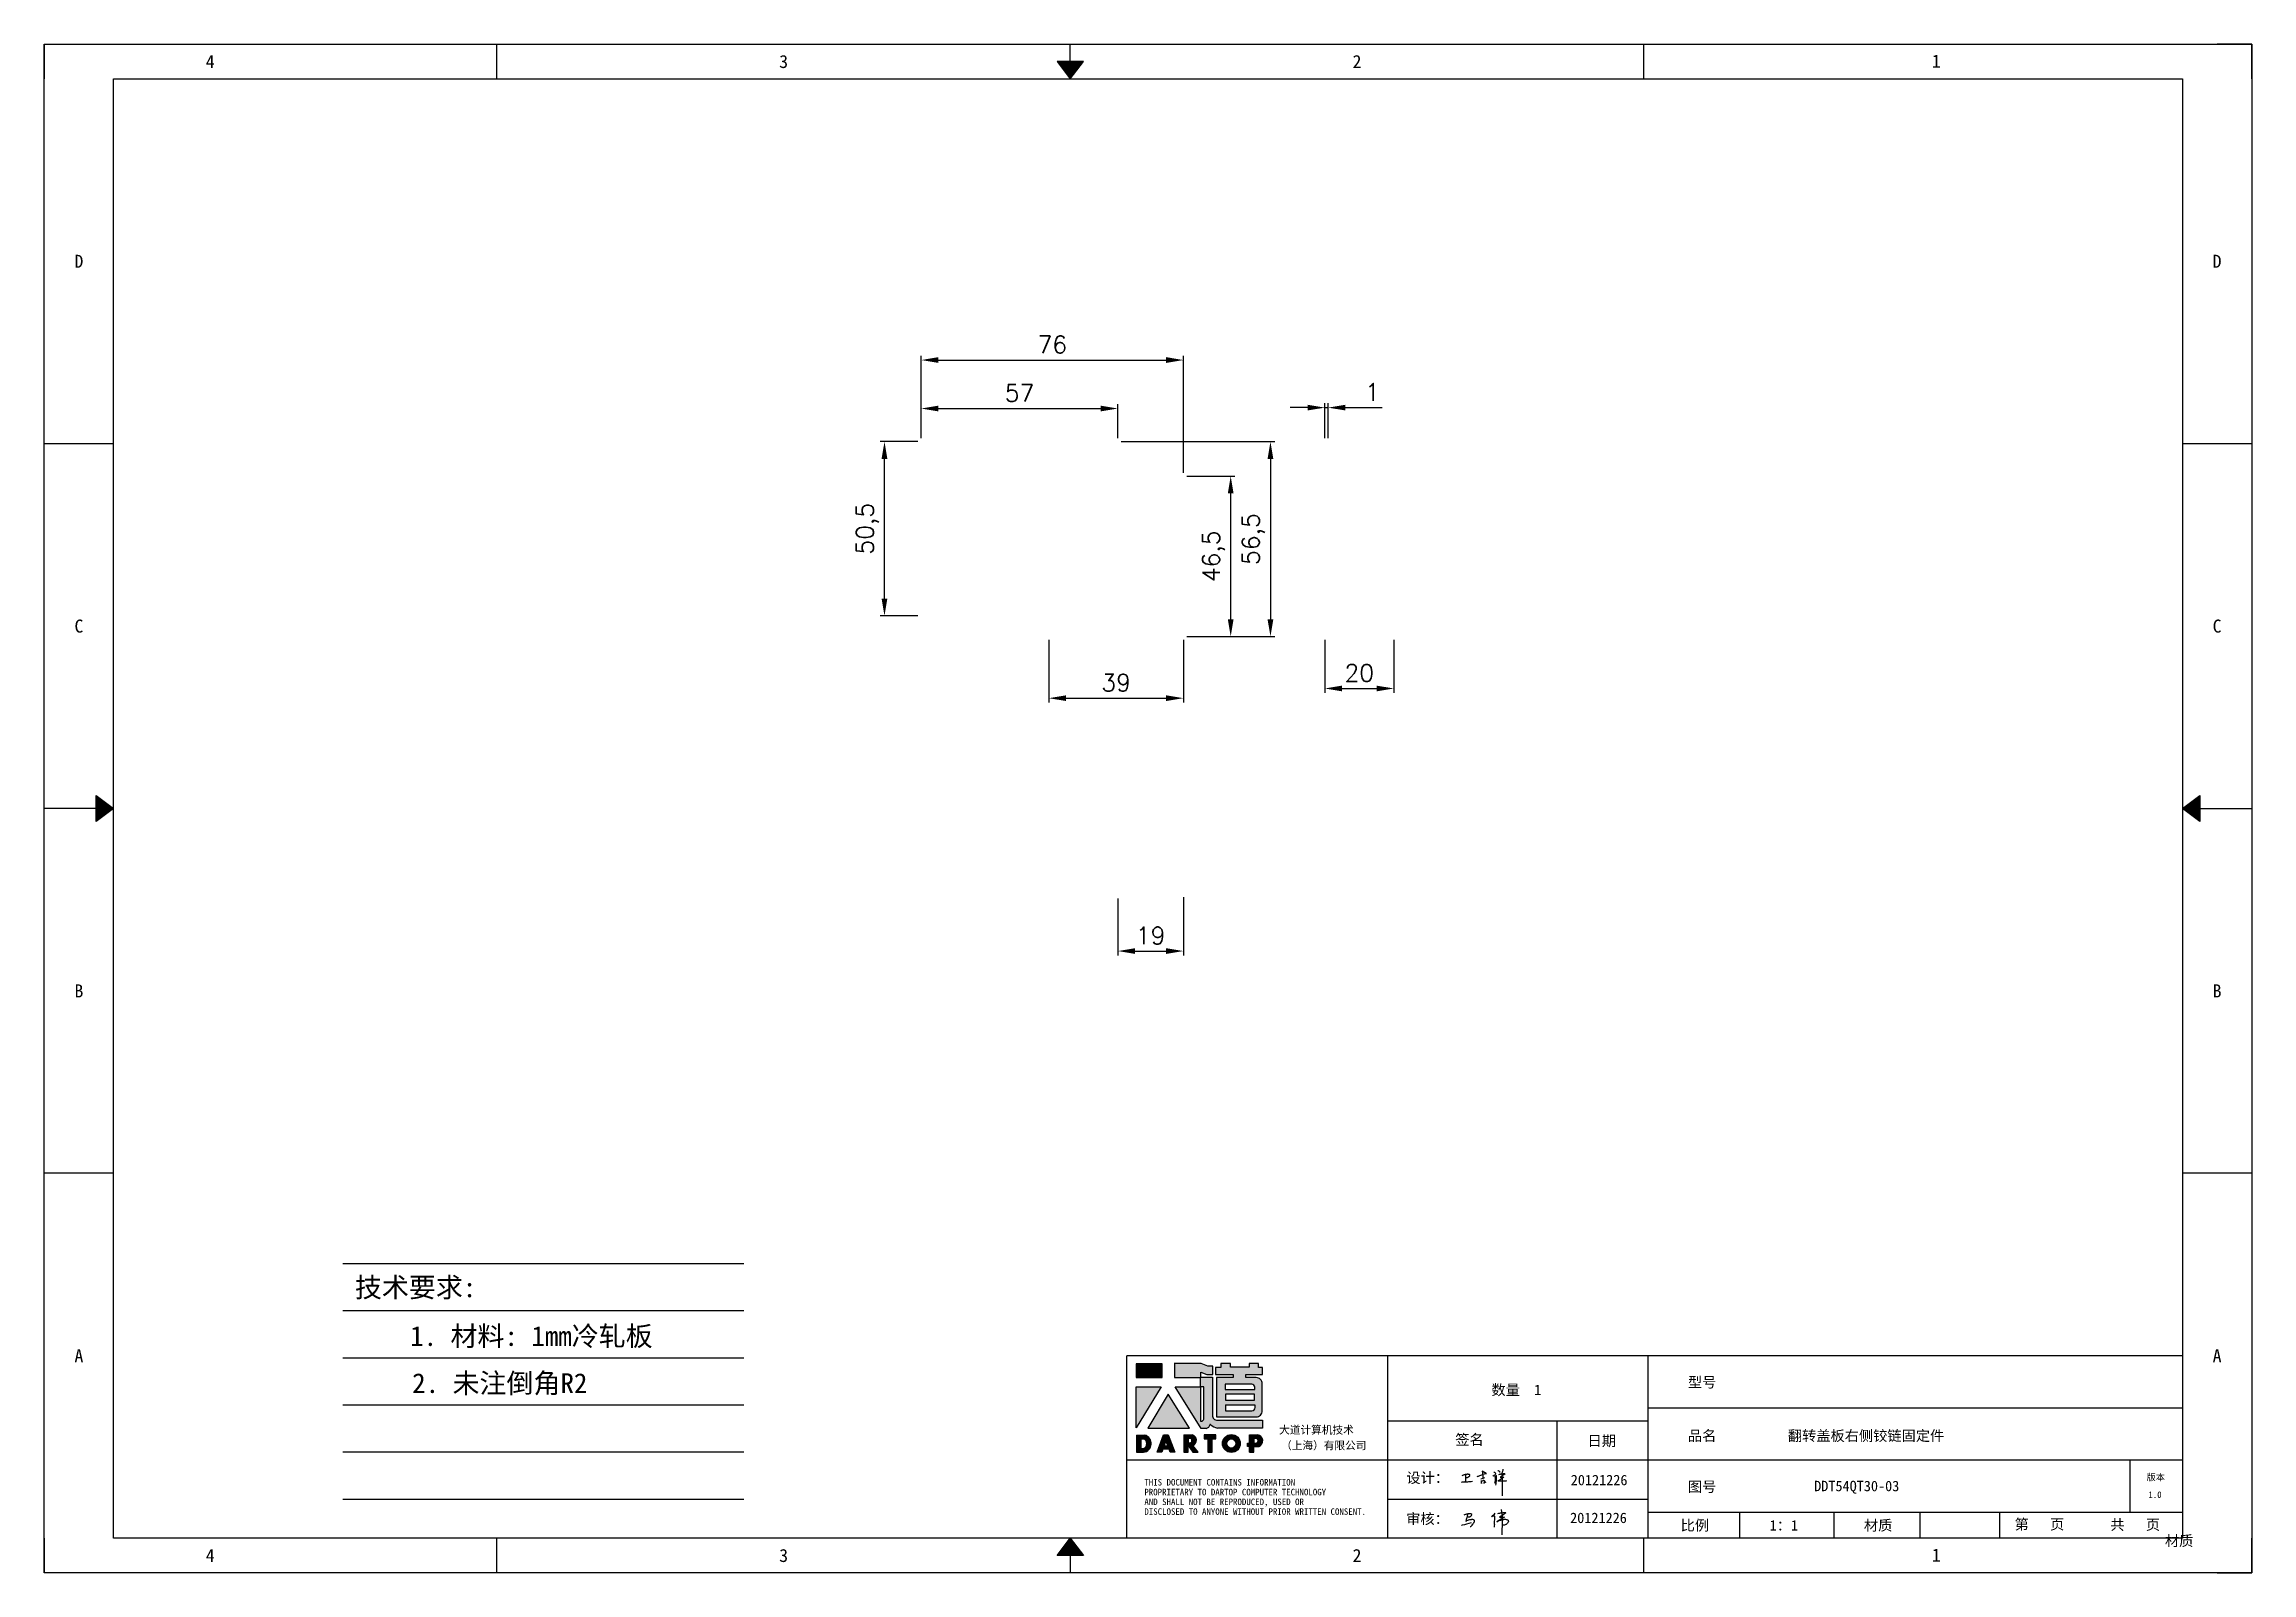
# Model space of a CAD drawing. Header units: millimetres. Extents: x 120943 to 145233, y 4425 to 40233.
# Drawn here: x 130060 to 130700, y 19346 to 19789 of the extents above; entities that cross this region are included whole.
import ezdxf
from ezdxf.enums import TextEntityAlignment as Align

# ---------------------------------------------------------------- set-up
doc = ezdxf.new("R2010")
doc.units = ezdxf.units.MM
doc.linetypes.add('DOT', pattern=[0.25, 0, -0.25])
doc.layers.add('4', color=7, linetype='Continuous')
doc.layers.add('print', color=30, linetype='Continuous')
doc.layers.add('dim', color=2, linetype='Continuous', lineweight=9)
doc.styles.add('Dartop', font='SIMFANG.TTF')
doc.styles.add('HZ', font='SimSun.ttf')
doc.styles.add('hzHT', font='SIMHEI.TTF')
doc.styles.get("Standard").update_dxf_attribs({"font": 'txt', "bigfont": 'gbcbig.shx'})
doc.dimstyles.new('small', dxfattribs={"dimtxt": 5, "dimasz": 5, "dimexe": 1.25, "dimexo": 1, "dimgap": 2, "dimtad": 1, "dimtxsty": 'Standard', "dimcen": 2.5, "dimadec": 0, "dimazin": 0, "dimtfac": 1, "dimtmove": 0, "dimatfit": 3, "dimfxl": 1, "dimarcsym": 0})

msp = doc.modelspace()

# ---------------------------------------------------------------- texts
at = {"color": 0}
for s, height, style, p in [('4', 3.777, 'Dartop', (130108.337, 19783.756)), ('3', 3.777, 'Dartop', (130274.526, 19783.756)), ('2', 3.777, 'Dartop', (130440.714, 19783.756)), ('1', 3.777, 'Dartop', (130608.624, 19783.876)), ('D', 3.777, 'Dartop', (130070.275, 19725.842)), ('D', 3.777, 'Dartop', (130689.996, 19725.842)), ('C', 3.777, 'Dartop', (130070.275, 19620.086)), ('C', 3.777, 'Dartop', (130689.996, 19620.086)), ('B', 3.777, 'Dartop', (130070.275, 19514.33)), ('B', 3.777, 'Dartop', (130689.996, 19514.33)), ('A', 3.777, 'Dartop', (130070.275, 19408.573)), ('A', 3.777, 'Dartop', (130689.996, 19408.573)), ('型号', 3.0216, 'hzHT', (130540.744, 19400.888)), ('数量  1', 3.0216, 'hzHT', (130486.891, 19398.669)), ('签名', 3.0216, 'hzHT', (130473.318, 19384.269)), ('日期', 3.0216, 'hzHT', (130511.658, 19383.897)), ('品名', 3.0216, 'hzHT', (130540.744, 19385.376)), ('翻转盖板右侧铰链固定件', 3.0216, 'hzHT', (130588.251, 19385.376)), ('20121226', 3.0216, 'hzHT', (130510.883, 19372.537)), ('图号', 3.0216, 'hzHT', (130540.744, 19370.607)), ('DDT54QT30-03', 3.0216, 'hzHT', (130585.552, 19370.804)), ('版本', 1.8885, 'hzHT', (130672.225, 19373.344)), ('1.0', 1.8885, 'Dartop', (130671.998, 19368.297)), ('20121226', 3.0216, 'hzHT', (130510.703, 19361.573)), ('比例', 3.0216, 'hzHT', (130538.637, 19359.394)), ('1：1', 3.0216, 'hzHT', (130564.436, 19359.394)), ('材质', 3.0216, 'hzHT', (130591.762, 19359.394)), ('第   页', 3.0216, 'hzHT', (130638.504, 19359.707)), ('共   页', 3.0216, 'hzHT', (130666.26, 19359.597)), ('材质', 3.0216, 'hzHT', (130679.002, 19354.918)), ('4', 3.777, 'Dartop', (130108.337, 19350.659)), ('3', 3.777, 'Dartop', (130274.526, 19350.659)), ('2', 3.777, 'Dartop', (130440.714, 19350.659)), ('1', 3.777, 'Dartop', (130608.624, 19350.779))]:
    msp.add_text(s, height=height, dxfattribs=dict(at, style=style)).set_placement(p, align=Align.MIDDLE_CENTER)
at = {"style": 'HZ'}
for s, p in [('技术要求:', (130167.86, 19428.393)), ('     1. 材料: 1mm冷轧板  ', (130195.576, 19414.272)), ('2. 未注倒角R2       ', (130205.906, 19400.622))]:
    msp.add_text(s, height=5.733, dxfattribs=at).set_placement(p, align=Align.MIDDLE_CENTER)
at = {"color": 0, "style": 'hzHT'}
for s, height, p in [('设计：', 3.0216, (130455.013, 19371.68)), ('THIS DOCUMENT CONTAINS INFORMATION', 1.8885, (130379.085, 19370.936)), ('PROPRIETARY TO DARTOP COMPUTER TECHNOLOGY', 1.8885, (130379.085, 19368.103)), ('AND SHALL NOT BE REPRODUCED, USED OR', 1.8885, (130379.085, 19365.27)), ('DISCLOSED TO ANYONE WITHOUT PRIOR WRITTEN CONSENT.', 1.8885, (130379.085, 19362.438)), ('审核：', 3.0216, (130454.968, 19359.781))]:
    msp.add_text(s, height=height, dxfattribs=at).set_placement(p)
at = {"layer": '4', "color": 0, "style": 'hzHT'}
for s, p in [('大道计算机技术', (130418.145, 19385.936)), ('（上海）有限公司', (130418.715, 19381.419))]:
    msp.add_text(s, height=2.2662, dxfattribs=at).set_placement(p)

# ---------------------------------------------------------------- blocks, each defined once
blk = doc.blocks.new('*D1652')
at = {"layer": 'Defpoints', "color": 0}
for p in [(130431.37, 19617.06, -744.27), (130451.37, 19617.06, -769.27), (130451.37, 19602)]:
    blk.add_point(p, dxfattribs=at)
at = {"layer": 'dim', "color": 0, "lineweight": -2}
for p, q in [((130431.37, 19616.06), (130431.37, 19600.75)), ((130451.37, 19616.06), (130451.37, 19600.75)), ((130436.37, 19602), (130446.37, 19602))]:
    blk.add_line(p, q, dxfattribs=at)
at = {"layer": 'dim', "color": 0}
for points in [[(130436.37, 19602.83), (130436.37, 19601.17), (130431.37, 19602)], [(130446.37, 19602.83), (130446.37, 19601.17), (130451.37, 19602)]]:
    blk.add_solid(points, dxfattribs=at)
at = {"layer": 'dim', "color": 0, "insert": (130441.37, 19606.5), "char_height": 5, "attachment_point": 5}
blk.add_mtext('20', dxfattribs=at)
blk = doc.blocks.new('*D1667')
at = {"layer": 'Defpoints', "color": 0}
for p in [(130371.4, 19542.13, 50.32), (130390.4, 19542.52, 8.82), (130390.4, 19525.88)]:
    blk.add_point(p, dxfattribs=at)
at = {"layer": 'dim', "color": 0, "lineweight": -2}
for p, q in [((130390.4, 19541.52), (130390.4, 19524.63)), ((130371.4, 19541.13), (130371.4, 19524.63)), ((130376.4, 19525.88), (130385.4, 19525.88))]:
    blk.add_line(p, q, dxfattribs=at)
at = {"layer": 'dim', "color": 0}
for points in [[(130376.4, 19526.71), (130376.4, 19525.05), (130371.4, 19525.88)], [(130385.4, 19526.71), (130385.4, 19525.05), (130390.4, 19525.88)]]:
    blk.add_solid(points, dxfattribs=at)
at = {"layer": 'dim', "color": 0, "insert": (130380.9, 19530.38), "char_height": 5, "attachment_point": 5}
blk.add_mtext('19', dxfattribs=at)
blk = doc.blocks.new('*D1654')
at = {"layer": 'Defpoints', "color": 0}
for p in [(130390.4, 19697.21), (130314.4, 19673.56, -11.3), (130390.4, 19663.56, 7.7)]:
    blk.add_point(p, dxfattribs=at)
at = {"layer": 'dim', "color": 0, "lineweight": -2}
for p, q in [((130314.4, 19674.56), (130314.4, 19698.46)), ((130319.4, 19697.21), (130385.4, 19697.21)), ((130390.4, 19664.56), (130390.4, 19698.46))]:
    blk.add_line(p, q, dxfattribs=at)
at = {"layer": 'dim', "color": 0}
for points in [[(130319.4, 19698.05), (130319.4, 19696.38), (130314.4, 19697.21)], [(130385.4, 19698.05), (130385.4, 19696.38), (130390.4, 19697.21)]]:
    blk.add_solid(points, dxfattribs=at)
at = {"layer": 'dim', "color": 0, "insert": (130352.4, 19701.71), "char_height": 5, "attachment_point": 5}
blk.add_mtext('76', dxfattribs=at)
blk = doc.blocks.new('*D1668')
at = {"layer": 'Defpoints', "color": 0}
for p in [(130371.4, 19683.16), (130314.4, 19674.18), (130371.4, 19673.56, -11.3)]:
    blk.add_point(p, dxfattribs=at)
at = {"layer": 'dim', "color": 0, "lineweight": -2}
for p, q in [((130314.4, 19675.18), (130314.4, 19684.41)), ((130319.4, 19683.16), (130366.4, 19683.16)), ((130371.4, 19674.56), (130371.4, 19684.41))]:
    blk.add_line(p, q, dxfattribs=at)
at = {"layer": 'dim', "color": 0}
for points in [[(130319.4, 19683.99), (130319.4, 19682.32), (130314.4, 19683.16)], [(130366.4, 19683.99), (130366.4, 19682.32), (130371.4, 19683.16)]]:
    blk.add_solid(points, dxfattribs=at)
at = {"layer": 'dim', "color": 0, "insert": (130342.9, 19687.66), "char_height": 5, "attachment_point": 5}
blk.add_mtext('57', dxfattribs=at)
blk = doc.blocks.new('*D1655')
at = {"layer": 'Defpoints', "color": 0}
for p in [(130351.4, 19617.06, -11.3), (130390.4, 19617.06, 7.7), (130390.4, 19599.19)]:
    blk.add_point(p, dxfattribs=at)
at = {"layer": 'dim', "color": 0, "lineweight": -2}
for p, q in [((130351.4, 19616.06), (130351.4, 19597.94)), ((130390.4, 19616.06), (130390.4, 19597.94)), ((130356.4, 19599.19), (130385.4, 19599.19))]:
    blk.add_line(p, q, dxfattribs=at)
at = {"layer": 'dim', "color": 0}
for points in [[(130356.4, 19600.02), (130356.4, 19598.36), (130351.4, 19599.19)], [(130385.4, 19600.02), (130385.4, 19598.36), (130390.4, 19599.19)]]:
    blk.add_solid(points, dxfattribs=at)
at = {"layer": 'dim', "color": 0, "insert": (130370.9, 19603.69), "char_height": 5, "attachment_point": 5}
blk.add_mtext('39', dxfattribs=at)
blk = doc.blocks.new('*D1656')
at = {"layer": 'Defpoints', "color": 0}
for p in [(130371.4, 19673.56, -11.3), (130390.4, 19617.06, 7.7), (130415.63, 19617.06)]:
    blk.add_point(p, dxfattribs=at)
at = {"layer": 'dim', "color": 0, "lineweight": -2}
for p, q in [((130372.4, 19673.56), (130416.88, 19673.56)), ((130415.63, 19668.56), (130415.63, 19622.06)), ((130391.4, 19617.06), (130416.88, 19617.06))]:
    blk.add_line(p, q, dxfattribs=at)
at = {"layer": 'dim', "color": 0}
for points in [[(130414.79, 19668.56), (130416.46, 19668.56), (130415.63, 19673.56)], [(130414.79, 19622.06), (130416.46, 19622.06), (130415.63, 19617.06)]]:
    blk.add_solid(points, dxfattribs=at)
at = {"layer": 'dim', "color": 0, "insert": (130410.71, 19645.31), "char_height": 5, "attachment_point": 5, "rotation": 90}
blk.add_mtext('56,5', dxfattribs=at)
blk = doc.blocks.new('*D1657')
at = {"layer": 'Defpoints', "color": 0}
for p in [(130390.4, 19663.56, 7.7), (130404.1, 19663.56), (130390.4, 19617.06, 7.7)]:
    blk.add_point(p, dxfattribs=at)
at = {"layer": 'dim', "color": 0, "lineweight": -2}
for p, q in [((130391.4, 19663.56), (130405.35, 19663.56)), ((130404.1, 19622.06), (130404.1, 19658.56)), ((130391.4, 19617.06), (130405.35, 19617.06))]:
    blk.add_line(p, q, dxfattribs=at)
at = {"layer": 'dim', "color": 0}
for points in [[(130403.27, 19658.56), (130404.93, 19658.56), (130404.1, 19663.56)], [(130403.27, 19622.06), (130404.93, 19622.06), (130404.1, 19617.06)]]:
    blk.add_solid(points, dxfattribs=at)
at = {"layer": 'dim', "color": 0, "insert": (130399.18, 19640.31), "char_height": 5, "attachment_point": 5, "rotation": 90}
blk.add_mtext('46,5', dxfattribs=at)
blk = doc.blocks.new('*D1658')
at = {"layer": 'Defpoints', "color": 0}
for p in [(130303.76, 19673.56), (130314.4, 19673.56, -11.3), (130314.4, 19623.06, -11.3)]:
    blk.add_point(p, dxfattribs=at)
at = {"layer": 'dim', "color": 0, "lineweight": -2}
for p, q in [((130313.4, 19673.56), (130302.51, 19673.56)), ((130303.76, 19628.06), (130303.76, 19668.56)), ((130313.4, 19623.06), (130302.51, 19623.06))]:
    blk.add_line(p, q, dxfattribs=at)
at = {"layer": 'dim', "color": 0}
for points in [[(130302.92, 19668.56), (130304.59, 19668.56), (130303.76, 19673.56)], [(130302.92, 19628.06), (130304.59, 19628.06), (130303.76, 19623.06)]]:
    blk.add_solid(points, dxfattribs=at)
at = {"layer": 'dim', "color": 0, "insert": (130298.84, 19648.31), "char_height": 5, "attachment_point": 5, "rotation": 90}
blk.add_mtext('50,5', dxfattribs=at)
blk = doc.blocks.new('*D1662')
at = {"layer": 'Defpoints', "color": 0}
for p in [(130432.37, 19683.42), (130431.37, 19673.56, -707.27), (130432.37, 19673.56, -707.27)]:
    blk.add_point(p, dxfattribs=at)
at = {"layer": 'dim', "color": 0, "lineweight": -2}
for p, q in [((130426.37, 19683.42), (130421.37, 19683.42)), ((130431.37, 19674.56), (130431.37, 19684.67)), ((130431.37, 19683.42), (130432.37, 19683.42)), ((130432.37, 19674.56), (130432.37, 19684.67)), ((130437.37, 19683.42), (130448.04, 19683.42))]:
    blk.add_line(p, q, dxfattribs=at)
at = {"layer": 'dim', "color": 0}
for points in [[(130426.37, 19684.25), (130426.37, 19682.59), (130431.37, 19683.42)], [(130437.37, 19684.25), (130437.37, 19682.59), (130432.37, 19683.42)]]:
    blk.add_solid(points, dxfattribs=at)
at = {"layer": 'dim', "color": 0, "insert": (130445.21, 19687.92), "char_height": 5, "attachment_point": 5}
blk.add_mtext('1', dxfattribs=at)
blk = doc.blocks.new('*U439')
at = {"color": 254, "linetype": 'Continuous', "extrusion": (0, 0, -1)}
for points in [[(-17, 0.333), (-16.812, 0.25), (-17, 0.5)], [(-17, 0.333), (-17.188, 0.25), (-16.812, 0.25)], [(-17, 0.333), (-17, 0.5), (-17.188, 0.25)]]:
    blk.add_solid(points, dxfattribs=at)
blk = doc.blocks.new('*U438')
at = {"color": 254, "linetype": 'Continuous', "extrusion": (0, 0, -1)}
for points in [[(-33.167, 11), (-33, 11), (-33.25, 11.188)], [(-33.167, 11), (-33.25, 11.188), (-33.25, 10.812)], [(-33.167, 11), (-33.25, 10.812), (-33, 11)]]:
    blk.add_solid(points, dxfattribs=at)
blk = doc.blocks.new('*U440')
at = {"color": 254, "linetype": 'Continuous'}
for points in [[(17, 21.667), (17.188, 21.75), (16.812, 21.75)], [(17, 21.667), (16.812, 21.75), (17, 21.5)], [(17, 21.667), (17, 21.5), (17.188, 21.75)]]:
    blk.add_solid(points, dxfattribs=at)
blk = doc.blocks.new('*U437')
at = {"color": 254, "linetype": 'Continuous', "extrusion": (0, 0, -1)}
for points in [[(-0.833, 11), (-0.75, 10.812), (-0.75, 11.188)], [(-0.833, 11), (-0.75, 11.188), (-1, 11)], [(-0.833, 11), (-1, 11), (-0.75, 10.812)]]:
    blk.add_solid(points, dxfattribs=at)
blk = doc.blocks.new('dadao')
for p, q in [((48, 19.2), (44.9, 10.4)), ((44.9, 10.4), (51.2, 10.4)), ((51.2, 10.4), (48, 19.2))]:
    blk.add_line(p, q)
for points in [[(41.8, 121.6), (41.8, 143.7), (-0.4, 143.7), (-0.4, 121.6), (41.8, 121.6)], [(104.8, 122), (104.8, 130.3), (114.1, 126.3), (124.2, 126.3), (124.2, 139.6), (115.9, 139.6), (105.1, 143.9), (61.5, 143.9)], [(61.7, 144), (61.7, 121.3), (103.9, 121.3)], [(113.4, 38.7), (105.1, 38.7), (63, 106.5), (103.9, 106.5), (103.9, 120.9), (103.9, 121.3)], [(109.7, 53.6), (109.7, 106.2), (104.3, 106.2), (104.3, 50.4), (106.6, 50.4)], [(144.6, 94.4), (144.6, 84.8), (192, 84.8), (192, 94.1), (144.9, 94.1)], [(120.2, 45), (119.5, 45), (119.5, 44.6)], [(0, 28), (0, 0), (11.8, 0)], [(0.1, 28), (14, 28)], [(7.1, 21.8), (7.1, 6.1), (12, 6.1)], [(7.1, 21.8), (11.4, 21.8)], [(76.8, 28.2), (76.8, 0), (84.1, 0), (84.1, 11.1), (91.6, -0.1), (100.3, -0.1), (91.7, 11.1)], [(76.8, 28.2), (90.6, 28.2)], [(84, 22.7), (84, 15.3), (87.2, 15.3)], [(84, 22.7), (87.3, 22.7)], [(183.7, 0), (183.7, 9.6), (180.6, 9.6), (180.6, 14.9), (183.8, 14.9), (183.8, 28.1), (196.1, 28.1), (196.5, 28.1)], [(183.7, 0), (190.9, 0), (190.9, 9.6), (198.8, 9.6)], [(194.9, 22.3), (190.8, 22.3), (190.8, 15), (194.4, 15)]]:
    blk.add_lwpolyline(points)
blk.add_lwpolyline([(137.1, 144.2), (137.1, 137.9), (128.3, 137.9), (128.3, 126.5), (157.3, 126.5), (157.3, 121.5), (130.3, 121.5), (130.3, 57.5), (194.4, 57.5, 0.414214), (204.4, 67.5), (204.4, 111.3, 0.414214), (194.4, 121.3), (177.5, 121.3), (177.5, 126.3), (204.7, 126.3), (204.7, 137.7), (198.2, 137.7), (198.2, 143.9), (183.3, 143.9), (183.3, 138), (153, 138), (153, 144.2), (137.1, 144.2)], format="xyb", close=True)
for points in [[(104.8, 122), (123.4, 122), (123.4, 60, 0.414214), (131.4, 52), (204.8, 52), (204.8, 39.1), (131.7, 39.1)], [(144.3, 110.8), (144.3, 101.8), (192.3, 101.8), (192.3, 105.5, 0.414214), (187.3, 110.5), (144.3, 110.5)], [(144.6, 77), (144.6, 67.5), (187.6, 67.5, 0.414214), (192.6, 72.5), (192.6, 76.4), (144.6, 76.4)]]:
    blk.add_lwpolyline(points, format="xyb")
for points in [[(-0.3, 106.2), (40.4, 106.2), (-0.3, 39.7), (-0.3, 106.2)], [(51.7, 94.1), (18.4, 39.3), (86.2, 39.3)], [(43.8, 28.2), (51.8, 28.2), (62.6, -0.1), (55, -0.1), (53.2, 5), (42.9, 5), (41.1, 0), (33.6, 0)], [(110, 28.1), (110, 21.9), (116, 21.9), (116, -0.1), (123.2, -0.1), (123.2, 22), (129.2, 22), (129.2, 28.1), (110, 28.1)]]:
    blk.add_lwpolyline(points, close=True)
for radius in [14.5, 7.44]:
    blk.add_circle((154.2, 14.2), radius)
for centre, radius, start, end in [((99.2, 60.7), 12.6, 305.6399, 325.969), ((111.6, 46.7), 8.19, 282.9811, 347.6627), ((136, 61.7), 22.9, 226.7358, 259.3209), ((8.5, 13.9), 8.49, 294.2143, 69.7177), ((9.6, 14.2), 14.4, 278.6604, 72.3203), ((86.4, 19), 3.8, 282.527, 76.7196), ((88.6, 19.4), 8.95, 290.6073, 77.2124), ((193.7, 18.7), 3.8, 280.9891, 72.5513), ((195.7, 18.6), 9.51, 288.8959, 85.2442)]:
    blk.add_arc(centre, radius, start, end)
blk = doc.blocks.new('h')
for p, q in [((20768.1, -2360.9), (20773, -2359.1)), ((20769.5, -2366.9), (20769.8, -2370.6)), ((20769.8, -2370.6), (20770.9, -2378)), ((20770.9, -2378), (20771.5, -2370.6)), ((20772.4, -2369.3), (20774.9, -2367.8)), ((20773, -2359.1), (20784.1, -2355.2)), ((20773.3, -2331.8), (20775.3, -2338.7)), ((20789.1, -2340.9), (20773.5, -2331.9)), ((20775.3, -2338.7), (20775.6, -2351.2)), ((20775.6, -2351.2), (20775.5, -2357.3)), ((20782.2, -2369.2), (20780, -2377.1)), ((20780, -2377.1), (20788.3, -2371.3)), ((20780.1, -2366.4), (20780.8, -2366.4)), ((20781.9, -2367.4), (20782.2, -2369.2)), ((20845.7, -2343.5), (20848.4, -2353)), ((20848.9, -2370.3), (20847.9, -2424)), ((20848.4, -2353), (20848.9, -2370.3))]:
    blk.add_line(p, q)
for points in [[(20696.6, -2372.4, 0.002073), (20710.6, -2371.9, 0.016137), (20719.6, -2371.3, 0.008314), (20736.9, -2369.3)], [(20699.1, -2348.2, -0.029745), (20704.6, -2345.4, -0.046842), (20708.4, -2344.2, -0.00919), (20714.3, -2343, -0.018517), (20717.2, -2342.5, -0.037841), (20720.3, -2342.4, -0.039541), (20723.2, -2342.8, -0.149785), (20726, -2344.3, -0.204935), (20726.9, -2346.6, -0.074872), (20726.5, -2348.3, -0.061615), (20725.6, -2350.3, -0.034204), (20723.8, -2352.6, -0.045776), (20722.3, -2354.1, -0.054985), (20720.4, -2355.3, -0.036348), (20717.3, -2356.5, -0.067752), (20715.7, -2356.8, -0.043553), (20713.2, -2356.7)], [(20755, -2351.9, -0.024077), (20759.9, -2350.1, -0.013147), (20768.7, -2346.5, -0.00522), (20775.4, -2344.1, -0.018517), (20777.3, -2343.4, -0.008274), (20786.3, -2341, -0.039541), (20788.3, -2340.8, -0.079216), (20789.4, -2341, -0.204935)], [(20813.5, -2350.1, 0.007348), (20815.9, -2348.7, 0.008421), (20818, -2347.3, 0.009459), (20819.7, -2346.2, -0.016325), (20820.7, -2345.5, -0.173771), (20821.8, -2345.3, -0.085159), (20823.9, -2346, -0.125883), (20826, -2347.9, -0.160659), (20826.6, -2350.1, -0.010447), (20826.5, -2352.3, -0.008247), (20826.2, -2355.1, -0.002698), (20825.3, -2374, 0.001562), (20823.9, -2383.7, 0.016137)], [(20816.8, -2335, -0.053561), (20819.6, -2336.1, -0.075272), (20821.3, -2337.3, -0.005295), (20822.5, -2338.5, -0.009337), (20823.1, -2339.1, -0.026146), (20823.7, -2339.8, -0.016644), (20824.5, -2340.9)], [(20832.1, -2329.2, -0.053561), (20834.9, -2330.3, -0.075272), (20836.7, -2331.5, -0.005295), (20837.8, -2332.6, -0.009337), (20838.5, -2333.3, -0.026146), (20839, -2334, -0.016644), (20839.8, -2335.1)], [(20836, -2343.7, -0.02797), (20842.1, -2342.6, -0.048868), (20845.6, -2342.2, -0.00919), (20851.1, -2341.4, -0.018517), (20853.9, -2341.1, -0.037841), (20856.7, -2341.2, -0.039541), (20859.4, -2341.6, -0.018282), (20840.6, -2354.7, -0.000937)], [(20847.6, -2340.2, 0.021784), (20849.6, -2335.9, 0.028296), (20850.8, -2332.4, 0.008136), (20851.9, -2328.2, 0.028913), (20852.2, -2327, 0.08193), (20852.1, -2325.9, 0.075058), (20851.7, -2324.7, 0.275043)]]:
    blk.add_lwpolyline(points, format="xyb")
for points in [[(20711.3, -2343.5), (20711.3, -2343.5), (20711.5, -2355.8), (20710.7, -2368), (20710.6, -2371.9)], [(20821.5, -2350.6), (20822.4, -2359.2), (20822.2, -2364.9), (20821.7, -2369), (20821.3, -2376.3), (20823.6, -2368.5), (20827.2, -2366.3), (20829.5, -2366.3)], [(20840.6, -2354.7), (20850, -2354.7), (20855, -2354.3), (20845.9, -2361.1), (20840.5, -2364), (20833, -2367.5), (20863.2, -2367.4), (20865.9, -2367.3)]]:
    blk.add_lwpolyline(points)
for centre, radius, start, end in [((20773.7, -2371.2), 2.3, 121.9907, 163.60158), ((20787.5, -2406), 40.3, 100.61827, 108.24823), ((20780.8, -2367.6), 1.15, 9.4675, 90)]:
    blk.add_arc(centre, radius, start, end)

# ---------------------------------------------------------------- dimensions: what is measured, and where the dimension line sits
at = {"layer": 'dim'}
for base, p1, p2, angle, picture, middle in [((130390.403, 19697.214, -6.695), (130314.403, 19673.556, -18), (130390.403, 19663.556, 1), 180, '*D1654', (130352.403, 19701.714, -6.695)), ((130432.373, 19683.419, -6.695), (130431.373, 19673.556, -713.969), (130432.373, 19673.556, -713.969), 180, '*D1662', (130445.206, 19687.919, -6.695)), ((130303.758, 19673.556, -6.695), (130314.403, 19623.056, -18), (130314.403, 19673.556, -18), 270, '*D1658', (130298.842, 19648.306, -6.695)), ((130415.625, 19617.056, -6.695), (130371.403, 19673.556, -18), (130390.403, 19617.056, 1), 90, '*D1656', (130410.709, 19645.306, -6.695)), ((130404.102, 19663.556, -6.695), (130390.403, 19617.056, 1), (130390.403, 19663.556, 1), 90, '*D1657', (130399.185, 19640.306, -6.695))]:
    dim = msp.add_linear_dim(base=base, p1=p1, p2=p2, angle=angle, dimstyle='small', override={"dimpost": '\\X'}, dxfattribs=at)
    dim.commit()
    dim.dimension.update_dxf_attribs({"geometry": picture, "text_midpoint": middle})
for base, p1, p2, picture, middle in [((130371.403, 19683.157, -6.695), (130314.403, 19674.181, -6.695), (130371.403, 19673.556, -18), '*D1668', (130342.903, 19687.657, -6.695)), ((130390.403, 19599.191, -6.695), (130351.403, 19617.056, -18), (130390.403, 19617.056, 1), '*D1655', (130370.903, 19603.691, -6.695)), ((130451.373, 19602, -6.695), (130431.373, 19617.056, -750.969), (130451.373, 19617.056, -775.969), '*D1652', (130441.373, 19606.5, -6.695)), ((130390.403, 19525.88, -6.695), (130371.403, 19542.126, 43.621), (130390.403, 19542.522, 2.121), '*D1667', (130380.903, 19530.38, -6.695))]:
    dim = msp.add_linear_dim(base=base, p1=p1, p2=p2, dimstyle='small', override={"dimpost": '\\X'}, dxfattribs=at)
    dim.commit()
    dim.dimension.update_dxf_attribs({"geometry": picture, "text_midpoint": middle})

# ---------------------------------------------------------------- hatches: boundary and pattern name
for points in [[(130384.227, 19406.234), (130376.694, 19406.234), (130376.694, 19402.298), (130384.227, 19402.298)], [(130383.985, 19399.544), (130376.714, 19399.544), (130376.714, 19387.673)], [(130386, 19397.39), (130380.057, 19387.594), (130392.159, 19387.594)], [(130399.844, 19385.589), (130396.405, 19385.589), (130396.405, 19384.498), (130397.478, 19384.498), (130397.478, 19380.566), (130398.763, 19380.566), (130398.763, 19384.501), (130399.844, 19384.501)]]:
    msp.add_hatch(color=0).paths.add_polyline_path(points)
h = msp.add_hatch(color=0)
h.paths.add_polyline_path([(130395.486, 19403.842), (130397.148, 19403.124), (130398.946, 19403.124), (130398.946, 19405.503), (130397.463, 19405.503), (130395.531, 19406.266), (130387.787, 19406.266), (130387.787, 19402.243), (130395.321, 19402.243), (130395.321, 19402.161), (130395.321, 19399.589), (130388.015, 19399.589), (130395.53, 19387.495), (130397.018, 19387.495, 0.2793748), (130398.105, 19388.552), (130398.105, 19388.608), (130398.236, 19388.608, 0.1431454), (130400.285, 19387.565), (130413.343, 19387.565), (130413.343, 19389.859), (130400.229, 19389.859, -0.4142136), (130398.801, 19391.287), (130398.801, 19402.37), (130395.486, 19402.37)])
h.paths.add_polyline_path([(130395.397, 19399.538), (130396.355, 19399.538), (130396.355, 19390.151, -0.0889357), (130395.8, 19389.581), (130395.394, 19389.581)], flags=16)
h = msp.add_hatch(color=0)
h.paths.add_polyline_path([(130413.321, 19405.17), (130412.159, 19405.17), (130412.159, 19406.275), (130409.503, 19406.275), (130409.503, 19405.225), (130404.081, 19405.225), (130404.081, 19406.331), (130401.242, 19406.331), (130401.242, 19405.205), (130399.672, 19405.205), (130399.672, 19403.167), (130404.85, 19403.167), (130404.85, 19402.266), (130400.025, 19402.266), (130400.025, 19390.856), (130411.48, 19390.856, 0.4142136), (130413.265, 19392.642), (130413.265, 19400.455, 0.4142136), (130411.48, 19402.241), (130408.452, 19402.241), (130408.452, 19403.125), (130413.321, 19403.125)])
h.paths.add_polyline_path([(130410.215, 19400.307, -0.4142136), (130411.107, 19399.414), (130411.107, 19398.759), (130402.532, 19398.759), (130402.532, 19400.307)], flags=16)
h.paths.add_polyline_path([(130411.052, 19397.378), (130411.052, 19395.72), (130402.587, 19395.72), (130402.587, 19397.378)], flags=16)
h.paths.add_polyline_path([(130411.163, 19394.227), (130411.163, 19393.517, -0.4142136), (130410.27, 19392.625), (130402.587, 19392.625), (130402.587, 19394.227)], flags=16)
h = msp.add_hatch(color=0)
h.paths.add_polyline_path([(130379.262, 19385.571), (130376.767, 19385.571), (130376.767, 19380.581), (130378.868, 19380.581, 0.7930159)])
h.paths.add_polyline_path([(130378.905, 19381.674), (130378.033, 19381.674), (130378.033, 19384.479), (130378.809, 19384.479, -0.6713609)], flags=16)
h = msp.add_hatch(color=0)
h.paths.add_polyline_path([(130386.019, 19385.613), (130384.596, 19385.613), (130382.765, 19380.575), (130384.113, 19380.575), (130384.431, 19381.468), (130386.257, 19381.468), (130386.581, 19380.565), (130387.941, 19380.565)])
h.paths.add_polyline_path([(130385.908, 19382.43), (130384.776, 19382.43), (130385.332, 19384.013)], flags=16)
h = msp.add_hatch(color=0)
h.paths.add_polyline_path([(130392.939, 19385.609), (130390.485, 19385.609), (130390.485, 19380.573), (130391.782, 19380.573), (130391.782, 19382.569), (130393.114, 19380.555), (130394.681, 19380.555), (130393.147, 19382.557, 0.7440549)])
h.paths.add_polyline_path([(130391.77, 19383.315), (130391.77, 19384.637), (130392.349, 19384.637, -0.796809), (130392.341, 19383.315)], flags=16)
h = msp.add_hatch(color=0)
h.paths.add_polyline_path([(130401.714, 19383.109, 1), (130406.886, 19383.109, 1)])
h.paths.add_polyline_path([(130405.628, 19383.109, -1), (130402.972, 19383.109, -1)], flags=16)
h = msp.add_hatch(color=0)
h.paths.add_polyline_path([(130411.846, 19385.597), (130411.772, 19385.597), (130409.585, 19385.597), (130409.585, 19383.247), (130409.004, 19383.247), (130409.004, 19382.292), (130409.575, 19382.292), (130409.575, 19380.581), (130410.852, 19380.581), (130410.852, 19382.299), (130412.255, 19382.299, 0.8123038)])
h.paths.add_polyline_path([(130410.833, 19383.253), (130410.833, 19384.568), (130411.56, 19384.568, -0.7782134), (130411.486, 19383.253)], flags=16)

# ---------------------------------------------------------------- linework, layer by layer
at = {"color": 0, "linetype": 'DOT'}
for p, q in [((130060.203, 19788.792), (130689.996, 19788.792)), ((130060.203, 19355.695), (130060.203, 19778.72)), ((130700.068, 19778.72), (130700.068, 19355.695)), ((130689.996, 19345.623), (130060.203, 19345.623))]:
    msp.add_line(p, q, dxfattribs=at)
at = {"color": 0}
for p, q in [((130060.203, 19788.792), (130060.203, 19778.72)), ((130191.432, 19778.72), (130191.432, 19788.792)), ((130357.62, 19783.756), (130357.62, 19788.792)), ((130523.808, 19778.72), (130523.808, 19788.792)), ((130700.068, 19788.792), (130689.996, 19788.792)), ((130700.068, 19778.72), (130700.068, 19788.792)), ((130080.347, 19355.695), (130080.347, 19778.72)), ((130080.347, 19778.72), (130679.924, 19778.72)), ((130679.924, 19778.72), (130679.924, 19355.695)), ((130080.347, 19672.964), (130060.203, 19672.964)), ((130700.068, 19672.964), (130679.924, 19672.964)), ((130075.311, 19567.208), (130060.203, 19567.208)), ((130684.96, 19567.208), (130700.068, 19567.208)), ((130080.347, 19461.452), (130060.203, 19461.452)), ((130700.068, 19461.452), (130679.924, 19461.452)), ((130679.924, 19408.573), (130373.987, 19408.573)), ((130373.987, 19355.695), (130373.987, 19408.573)), ((130449.527, 19408.573), (130449.527, 19355.695)), ((130525.067, 19355.695), (130525.067, 19408.573)), ((130449.527, 19389.688), (130525.067, 19389.688)), ((130498.628, 19389.688), (130498.628, 19355.695)), ((130525.067, 19393.465), (130679.924, 19393.465)), ((130373.987, 19378.357), (130449.527, 19378.357)), ((130449.527, 19378.357), (130679.924, 19378.357)), ((130664.816, 19363.249), (130664.816, 19378.357)), ((130449.527, 19367.026), (130525.067, 19367.026)), ((130525.067, 19363.249), (130679.924, 19363.249)), ((130551.644, 19355.695), (130551.644, 19363.249)), ((130579.033, 19355.695), (130579.033, 19363.249)), ((130603.932, 19355.695), (130603.932, 19363.249)), ((130627.046, 19355.695), (130627.046, 19363.249)), ((130060.203, 19355.695), (130060.203, 19345.623)), ((130679.924, 19355.695), (130080.347, 19355.695)), ((130191.432, 19345.623), (130191.432, 19355.695)), ((130357.62, 19350.659), (130357.62, 19345.623)), ((130523.808, 19345.623), (130523.808, 19355.695)), ((130700.068, 19345.623), (130700.068, 19355.695)), ((130689.996, 19345.623), (130700.068, 19345.623))]:
    msp.add_line(p, q, dxfattribs=at)
for p, q in [((130482.536, 19363.988), (130482.753, 19362.178)), ((130481.968, 19360.862), (130481.226, 19360.46)), ((130482.502, 19361.147), (130481.968, 19360.862)), ((130481.999, 19361.748), (130482.942, 19361.748)), ((130483.446, 19361.794), (130482.502, 19361.147)), ((130482.788, 19360.841), (130482.708, 19356.681)), ((130482.753, 19362.178), (130482.788, 19360.841)), ((130482.942, 19361.748), (130483.446, 19361.794))]:
    msp.add_line(p, q)
for points in [[(130357.62, 19778.72), (130361.397, 19783.756), (130353.843, 19783.756), (130357.62, 19778.72)], [(130080.347, 19567.208), (130075.311, 19563.431), (130075.311, 19570.985), (130080.347, 19567.208)], [(130679.924, 19567.208), (130684.96, 19570.985), (130684.96, 19563.431), (130679.924, 19567.208)], [(130357.62, 19355.695), (130361.397, 19350.659), (130353.843, 19350.659), (130357.62, 19355.695)]]:
    msp.add_lwpolyline(points, close=True, dxfattribs=at)
for points in [[(130471.793, 19362.401, -0.029745), (130472.224, 19362.617, -0.0468422), (130472.517, 19362.712, -0.0091902), (130472.973, 19362.804, -0.0185172), (130473.202, 19362.837, -0.0378406), (130473.438, 19362.844, -0.0395413), (130473.662, 19362.816, -0.1497852), (130473.881, 19362.697, -0.2049352), (130473.948, 19362.523, -0.0748717), (130473.923, 19362.387, -0.0616146), (130473.848, 19362.235, -0.0342039), (130473.713, 19362.057, -0.0457759), (130473.592, 19361.941, -0.054985), (130473.446, 19361.849, -0.0363479), (130473.204, 19361.753, -0.0677521), (130473.082, 19361.732, -0.0435534), (130472.892, 19361.742)], [(130481.535, 19362.862, -0.0279703), (130482.146, 19362.974, -0.0488679), (130482.499, 19363.012, -0.0091902), (130483.055, 19363.094, -0.0185172), (130483.333, 19363.12, -0.0378406), (130483.619, 19363.114, -0.0395413), (130483.887, 19363.066, -0.0182819), (130481.999, 19361.748, -0.0009369)], [(130481.226, 19360.46, -0.029745), (130481.9, 19360.798, -0.0468422), (130482.356, 19360.945, -0.0091902), (130483.067, 19361.088, -0.0185172), (130483.424, 19361.14, -0.0378406), (130483.792, 19361.152, -0.0395413), (130484.142, 19361.108, -0.1497852), (130484.484, 19360.922, -0.2049352), (130484.589, 19360.651, -0.0748717), (130484.549, 19360.438, -0.0616146), (130484.433, 19360.201, -0.0342039), (130484.222, 19359.923, -0.0457759), (130484.033, 19359.743, -0.054985), (130483.805, 19359.599, -0.0363479), (130483.427, 19359.449, -0.0677521), (130483.238, 19359.416, -0.0435534), (130482.94, 19359.432)]]:
    msp.add_lwpolyline(points, format="xyb")
msp.add_lwpolyline([(130472.745, 19362.76), (130472.745, 19362.76), (130472.6, 19361.875), (130472.362, 19361.043), (130472.207, 19360.532)])
for centre, radius, start, end in [((130453.658, 19389.715), 38.128, 313.366132, 315.296084), ((130470.688, 19360.996), 1.596, 281.076982, 291.212632), ((130435.587, 19503.472), 148.319, 283.91895, 284.971512), ((130474.646, 19356.31), 4.876, 113.202449, 120.017497), ((130473.502, 19358.98), 1.971, 102.47486, 113.202449), ((130476.358, 19346.068), 15.195, 100.36867, 102.47486), ((130473.184, 19360.248), 1.257, 283.816254, 294.030509), ((130474.298, 19357.331), 3.745, 96.125337, 100.36867), ((130473.453, 19359.626), 0.58, 294.836428, 309.901134), ((130465.72, 19366.76), 11.096, 316.919563, 320.58866), ((130474.098, 19359.191), 1.875, 87.457037, 96.125337), ((130474.105, 19359.348), 1.717, 78.399567, 87.457037), ((130472.008, 19361.37), 2.821, 324.094808, 331.378357), ((130474.348, 19360.53), 0.511, 44.324655, 78.399567), ((130474.198, 19360.263), 0.377, 319.573073, 337.48549), ((130473.16, 19361.093), 1.694, 324.910666, 333.348429), ((130473.984, 19360.785), 0.825, 326.76781, 340.871018), ((130474.51, 19360.689), 0.284, 357.998393, 44.324655), ((130474.233, 19360.698), 0.561, 340.871018, 357.998393), ((130476.004, 19368.393), 7.458, 299.265464, 300.9495), ((130492.899, 19305.88), 57.583, 102.46592, 103.2053), ((130600.899, 19341.482), 121.7, 171.410173, 171.768083), ((130480.475, 19361.862), 0.244, 52.375745, 91.291159), ((130266.027, 19368.779), 214.732, 357.565664, 358.057278), ((130480.391, 19361.9), 0.279, 357.196828, 33.705179), ((130474.102, 19362.312), 6.583, 352.912546, 354.802684), ((130476.572, 19362.087), 4.103, 354.802684, 357.196828)]:
    msp.add_arc(centre, radius, start, end)
at = {"layer": 'Defpoints'}
for p, q in [((130146.746, 19435.282), (130263.006, 19435.282)), ((130146.746, 19421.632), (130263.006, 19421.632)), ((130146.746, 19421.632), (130263.006, 19421.632)), ((130146.746, 19407.982), (130263.006, 19407.982)), ((130146.746, 19394.332), (130263.006, 19394.332)), ((130146.746, 19380.682), (130263.006, 19380.682)), ((130146.746, 19367.032), (130263.006, 19367.032))]:
    msp.add_line(p, q, dxfattribs=at)
at = {"layer": 'print'}
msp.add_lwpolyline([(130060.203, 19788.792), (130700.068, 19788.792), (130700.068, 19345.623), (130060.203, 19345.623)], close=True, dxfattribs=at)

# ---------------------------------------------------------------- block references
at = {"color": 0, "linetype": 'Continuous', "xscale": 20.14402654906928, "yscale": 20.14402654906928, "zscale": 20.14402654906928}
for name, p in [('*U440', (130015.171, 19345.623)), ('*U437', (130060.203, 19345.623)), ('*U438', (130015.171, 19345.623)), ('*U439', (130015.171, 19345.623))]:
    msp.add_blockref(name, p, dxfattribs=at)
at = {"color": 0}
for name, p, xscale, yscale, zscale in [('dadao', (130376.767, 19380.581), 0.1785493262164481, 0.1785493262164481, 0.1785493262164481), ('h', (128867.572, 19555.757), 0.07747410198493163, 0.07747410198493163, 0.07747410198493163)]:
    msp.add_blockref(name, p, dxfattribs=dict(at, xscale=xscale, yscale=yscale, zscale=zscale))

msp.set_redraw_order([(e.dxf.handle, doc.entitydb.next_handle()) for e in msp.query("TEXT MTEXT ATTDEF DIMENSION ARC_DIMENSION")])  # texts and dimensions are drawn at this point

doc.saveas('drawing.dxf')
